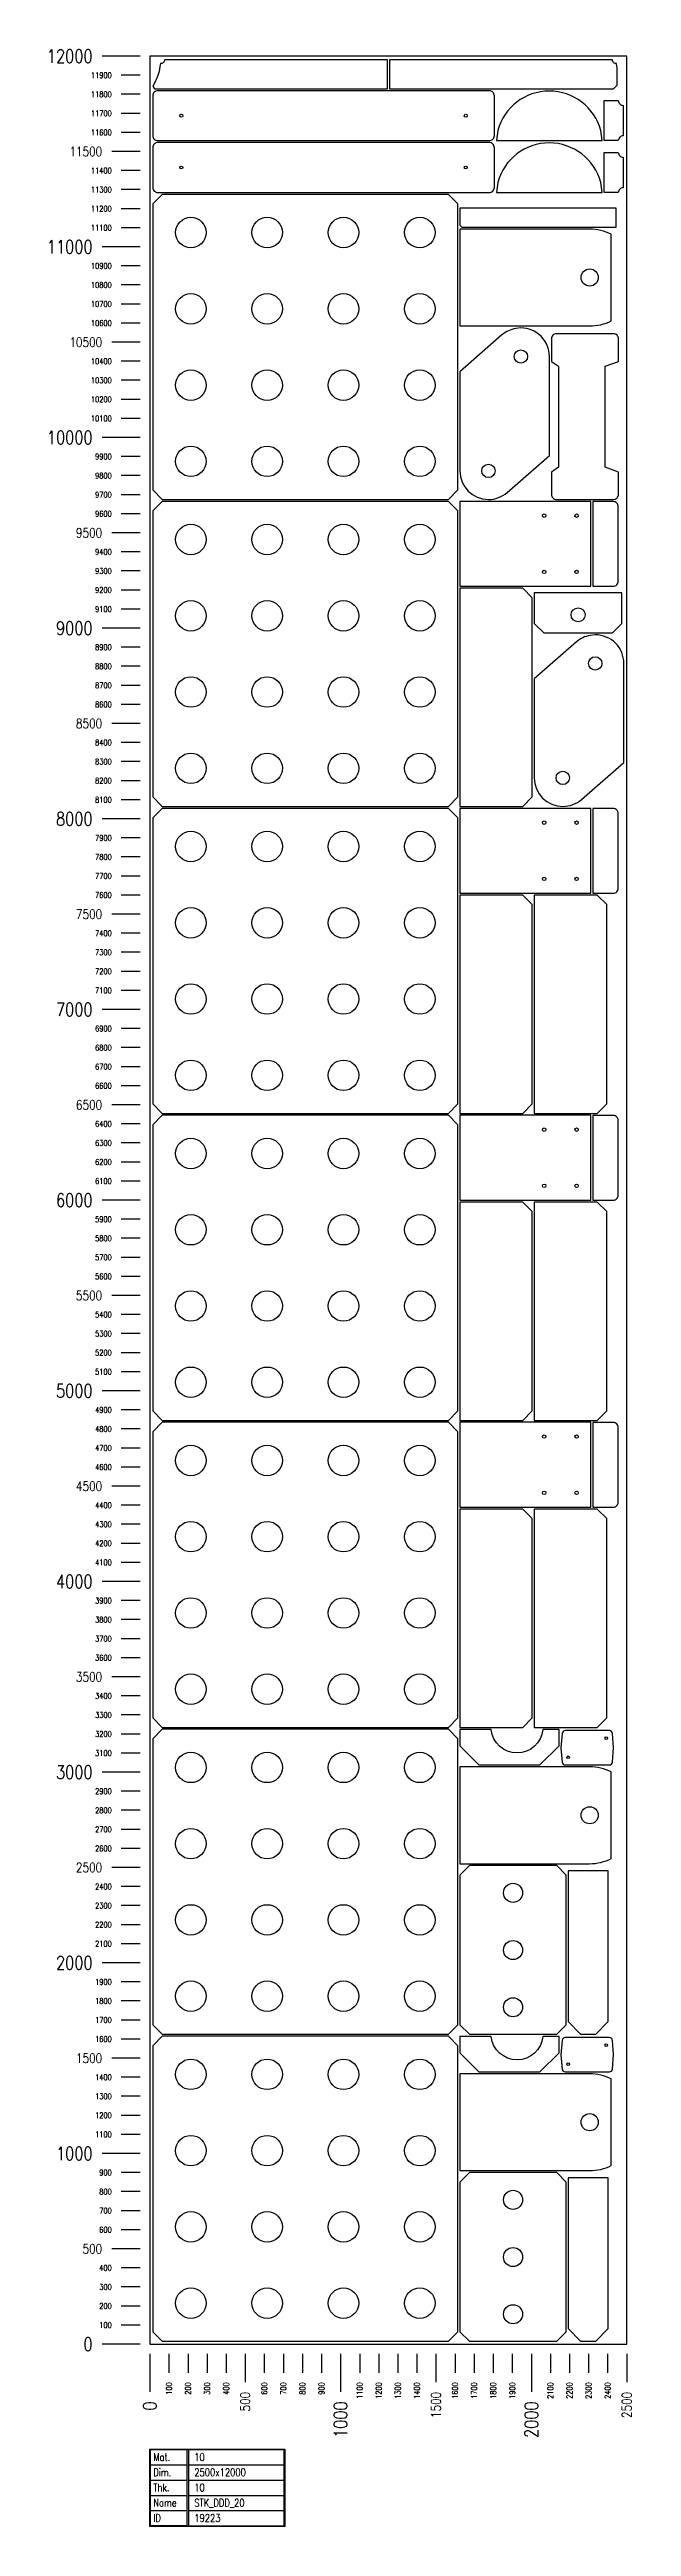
# Model space of a CAD drawing. Header units: millimetres. Extents: x 28039 to 145264, y 9873 to 40131.
# Drawn here: x 142213 to 145264, y 27140 to 40131 of the extents above; entities that cross this region are included whole.
import ezdxf
from ezdxf.enums import TextEntityAlignment as Align

# ---------------------------------------------------------------- set-up
doc = ezdxf.new("R2010")
doc.units = ezdxf.units.MM
doc.layers.add('TEXT', color=7, linetype='Continuous')
doc.styles.add('EasyCutStyle', font='romans.shx', dxfattribs={"width": 0.8})

# ---------------------------------------------------------------- blocks, each defined once
blk = doc.blocks.new('LogoSheet_19223')
at = {"color": 1}
for p, q in [((-50, 12000), (-250, 12000)), ((-50, 11000), (-250, 11000)), ((-50, 10000), (-250, 10000)), ((-50, 9000), (-250, 9000)), ((-50, 8000), (-250, 8000)), ((-50, 7000), (-250, 7000)), ((-50, 6000), (-250, 6000)), ((-50, 5000), (-250, 5000)), ((-50, 4000), (-250, 4000)), ((-50, 3000), (-250, 3000)), ((-50, 2000), (-250, 2000)), ((-50, 1000), (-250, 1000)), ((-50, 0), (-250, 0)), ((0, -50), (0, -250)), ((1000, -50), (1000, -250)), ((2000, -50), (2000, -250)), ((203, -553), (705, -553)), ((203, -633), (705, -633)), ((203, -713), (705, -713)), ((203, -793), (705, -793)), ((203, -873), (705, -873))]:
    blk.add_line(p, q, dxfattribs=at)
at = {"color": 2}
for p, q in [((-50, 11900), (-150, 11900)), ((-50, 11800), (-150, 11800)), ((-50, 11700), (-150, 11700)), ((-50, 11600), (-150, 11600)), ((-50, 11400), (-150, 11400)), ((-50, 11300), (-150, 11300)), ((-50, 11200), (-150, 11200)), ((-50, 11100), (-150, 11100)), ((-50, 10900), (-150, 10900)), ((-50, 10800), (-150, 10800)), ((-50, 10700), (-150, 10700)), ((-50, 10600), (-150, 10600)), ((-50, 10400), (-150, 10400)), ((-50, 10300), (-150, 10300)), ((-50, 10200), (-150, 10200)), ((-50, 10100), (-150, 10100)), ((-50, 9900), (-150, 9900)), ((-50, 9800), (-150, 9800)), ((-50, 9700), (-150, 9700)), ((-50, 9600), (-150, 9600)), ((-50, 9400), (-150, 9400)), ((-50, 9300), (-150, 9300)), ((-50, 9200), (-150, 9200)), ((-50, 9100), (-150, 9100)), ((-50, 8900), (-150, 8900)), ((-50, 8800), (-150, 8800)), ((-50, 8700), (-150, 8700)), ((-50, 8600), (-150, 8600)), ((-50, 8400), (-150, 8400)), ((-50, 8300), (-150, 8300)), ((-50, 8200), (-150, 8200)), ((-50, 8100), (-150, 8100)), ((-50, 7900), (-150, 7900)), ((-50, 7800), (-150, 7800)), ((-50, 7700), (-150, 7700)), ((-50, 7600), (-150, 7600)), ((-50, 7400), (-150, 7400)), ((-50, 7300), (-150, 7300)), ((-50, 7200), (-150, 7200)), ((-50, 7100), (-150, 7100)), ((-50, 6900), (-150, 6900)), ((-50, 6800), (-150, 6800)), ((-50, 6700), (-150, 6700)), ((-50, 6600), (-150, 6600)), ((-50, 6400), (-150, 6400)), ((-50, 6300), (-150, 6300)), ((-50, 6200), (-150, 6200)), ((-50, 6100), (-150, 6100)), ((-50, 5900), (-150, 5900)), ((-50, 5800), (-150, 5800)), ((-50, 5700), (-150, 5700)), ((-50, 5600), (-150, 5600)), ((-50, 5400), (-150, 5400)), ((-50, 5300), (-150, 5300)), ((-50, 5200), (-150, 5200)), ((-50, 5100), (-150, 5100)), ((-50, 4900), (-150, 4900)), ((-50, 4800), (-150, 4800)), ((-50, 4700), (-150, 4700)), ((-50, 4600), (-150, 4600)), ((-50, 4400), (-150, 4400)), ((-50, 4300), (-150, 4300)), ((-50, 4200), (-150, 4200)), ((-50, 4100), (-150, 4100)), ((-50, 3900), (-150, 3900)), ((-50, 3800), (-150, 3800)), ((-50, 3700), (-150, 3700)), ((-50, 3600), (-150, 3600)), ((-50, 3400), (-150, 3400)), ((-50, 3300), (-150, 3300)), ((-50, 3200), (-150, 3200)), ((-50, 3100), (-150, 3100)), ((-50, 2900), (-150, 2900)), ((-50, 2800), (-150, 2800)), ((-50, 2700), (-150, 2700)), ((-50, 2600), (-150, 2600)), ((-50, 2400), (-150, 2400)), ((-50, 2300), (-150, 2300)), ((-50, 2200), (-150, 2200)), ((-50, 2100), (-150, 2100)), ((-50, 1900), (-150, 1900)), ((-50, 1800), (-150, 1800)), ((-50, 1700), (-150, 1700)), ((-50, 1600), (-150, 1600)), ((-50, 1400), (-150, 1400)), ((-50, 1300), (-150, 1300)), ((-50, 1200), (-150, 1200)), ((-50, 1100), (-150, 1100)), ((-50, 900), (-150, 900)), ((-50, 800), (-150, 800)), ((-50, 700), (-150, 700)), ((-50, 600), (-150, 600)), ((-50, 400), (-150, 400)), ((-50, 300), (-150, 300)), ((-50, 200), (-150, 200)), ((-50, 100), (-150, 100)), ((100, -50), (100, -150)), ((200, -50), (200, -150)), ((300, -50), (300, -150)), ((400, -50), (400, -150)), ((600, -50), (600, -150)), ((700, -50), (700, -150)), ((800, -50), (800, -150)), ((900, -50), (900, -150)), ((1100, -50), (1100, -150)), ((1200, -50), (1200, -150)), ((1300, -50), (1300, -150)), ((1400, -50), (1400, -150)), ((1600, -50), (1600, -150)), ((1700, -50), (1700, -150)), ((1800, -50), (1800, -150)), ((1900, -50), (1900, -150)), ((2100, -50), (2100, -150)), ((2200, -50), (2200, -150)), ((2300, -50), (2300, -150)), ((2400, -50), (2400, -150))]:
    blk.add_line(p, q, dxfattribs=at)
at = {"color": 7}
for p, q in [((-50, 11500), (-200, 11500)), ((-50, 10500), (-200, 10500)), ((-50, 9500), (-200, 9500)), ((-50, 8500), (-200, 8500)), ((-50, 7500), (-200, 7500)), ((-50, 6500), (-200, 6500)), ((-50, 5500), (-200, 5500)), ((-50, 4500), (-200, 4500)), ((-50, 3500), (-200, 3500)), ((-50, 2500), (-200, 2500)), ((-50, 1500), (-200, 1500)), ((-50, 500), (-200, 500)), ((500, -50), (500, -200)), ((1500, -50), (1500, -200)), ((2500, -50), (2500, -200))]:
    blk.add_line(p, q, dxfattribs=at)
at = {"color": 5}
for p, q in [((3, -553), (193, -553)), ((3, -633), (193, -633)), ((3, -713), (193, -713)), ((3, -793), (193, -793)), ((3, -873), (193, -873))]:
    blk.add_line(p, q, dxfattribs=at)
blk.add_line((193, -633), (193, -953))
blk.add_lwpolyline([(0, -550), (708, -550), (708, -956), (0, -956)], close=True)
blk.add_lwpolyline([(3, -553), (193, -553), (193, -953), (3, -953)], close=True, dxfattribs=at)
at = {"color": 1}
blk.add_lwpolyline([(705, -553), (203, -553), (203, -953), (705, -953)], close=True, dxfattribs=at)
at = {"color": 7, "style": 'EasyCutStyle', "width": 0.8}
for s, height, p in [('12000', 70, (-300, 12000)), ('11900', 30, (-200, 11900)), ('11800', 30, (-200, 11800)), ('11700', 30, (-200, 11700)), ('11600', 30, (-200, 11600)), ('11500', 50, (-250, 11500)), ('11400', 30, (-200, 11400)), ('11300', 30, (-200, 11300)), ('11200', 30, (-200, 11200)), ('11100', 30, (-200, 11100)), ('11000', 70, (-300, 11000)), ('10900', 30, (-200, 10900)), ('10800', 30, (-200, 10800)), ('10700', 30, (-200, 10700)), ('10500', 50, (-250, 10500)), ('10600', 30, (-200, 10600)), ('10400', 30, (-200, 10400)), ('10300', 30, (-200, 10300)), ('10200', 30, (-200, 10200)), ('10000', 70, (-300, 10000)), ('10100', 30, (-200, 10100)), ('9900', 30, (-200, 9900)), ('9800', 30, (-200, 9800)), ('9700', 30, (-200, 9700)), ('9600', 30, (-200, 9600)), ('9500', 50, (-250, 9500)), ('9400', 30, (-200, 9400)), ('9300', 30, (-200, 9300)), ('9200', 30, (-200, 9200)), ('9100', 30, (-200, 9100)), ('9000', 70, (-300, 9000)), ('8900', 30, (-200, 8900)), ('8800', 30, (-200, 8800)), ('8700', 30, (-200, 8700)), ('8600', 30, (-200, 8600)), ('8500', 50, (-250, 8500)), ('8400', 30, (-200, 8400)), ('8300', 30, (-200, 8300)), ('8200', 30, (-200, 8200)), ('8100', 30, (-200, 8100)), ('8000', 70, (-300, 8000)), ('7900', 30, (-200, 7900)), ('7800', 30, (-200, 7800)), ('7700', 30, (-200, 7700)), ('7600', 30, (-200, 7600)), ('7500', 50, (-250, 7500)), ('7400', 30, (-200, 7400)), ('7300', 30, (-200, 7300)), ('7200', 30, (-200, 7200)), ('7000', 70, (-300, 7000)), ('7100', 30, (-200, 7100)), ('6900', 30, (-200, 6900)), ('6800', 30, (-200, 6800)), ('6700', 30, (-200, 6700)), ('6500', 50, (-250, 6500)), ('6600', 30, (-200, 6600)), ('6400', 30, (-200, 6400)), ('6300', 30, (-200, 6300)), ('6200', 30, (-200, 6200)), ('6100', 30, (-200, 6100)), ('6000', 70, (-300, 6000)), ('5900', 30, (-200, 5900)), ('5800', 30, (-200, 5800)), ('5700', 30, (-200, 5700)), ('5600', 30, (-200, 5600)), ('5500', 50, (-250, 5500)), ('5400', 30, (-200, 5400)), ('5300', 30, (-200, 5300)), ('5200', 30, (-200, 5200)), ('5100', 30, (-200, 5100)), ('5000', 70, (-300, 5000)), ('4900', 30, (-200, 4900)), ('4800', 30, (-200, 4800)), ('4700', 30, (-200, 4700)), ('4600', 30, (-200, 4600)), ('4500', 50, (-250, 4500)), ('4400', 30, (-200, 4400)), ('4300', 30, (-200, 4300)), ('4200', 30, (-200, 4200)), ('4000', 70, (-300, 4000)), ('4100', 30, (-200, 4100)), ('3900', 30, (-200, 3900)), ('3800', 30, (-200, 3800)), ('3700', 30, (-200, 3700)), ('3500', 50, (-250, 3500)), ('3600', 30, (-200, 3600)), ('3400', 30, (-200, 3400)), ('3300', 30, (-200, 3300)), ('3200', 30, (-200, 3200)), ('3000', 70, (-300, 3000)), ('3100', 30, (-200, 3100)), ('2900', 30, (-200, 2900)), ('2800', 30, (-200, 2800)), ('2700', 30, (-200, 2700)), ('2600', 30, (-200, 2600)), ('2500', 50, (-250, 2500)), ('2400', 30, (-200, 2400)), ('2300', 30, (-200, 2300)), ('2200', 30, (-200, 2200)), ('2100', 30, (-200, 2100)), ('2000', 70, (-300, 2000)), ('1900', 30, (-200, 1900)), ('1800', 30, (-200, 1800)), ('1700', 30, (-200, 1700)), ('1600', 30, (-200, 1600)), ('1500', 50, (-250, 1500)), ('1400', 30, (-200, 1400)), ('1300', 30, (-200, 1300)), ('1200', 30, (-200, 1200)), ('1100', 30, (-200, 1100)), ('1000', 70, (-300, 1000)), ('900', 30, (-200, 900)), ('800', 30, (-200, 800)), ('700', 30, (-200, 700)), ('500', 50, (-250, 500)), ('600', 30, (-200, 600)), ('400', 30, (-200, 400)), ('300', 30, (-200, 300)), ('200', 30, (-200, 200)), ('0', 70, (-300, 0)), ('100', 30, (-200, 100))]:
    blk.add_text(s, height=height, dxfattribs=at).set_placement(p, align=Align.MIDDLE_RIGHT)
for s, height, p in [('100', 30, (100, -200)), ('200', 30, (200, -200)), ('300', 30, (300, -200)), ('400', 30, (400, -200)), ('500', 50, (500, -250)), ('600', 30, (600, -200)), ('700', 30, (700, -200)), ('800', 30, (800, -200)), ('900', 30, (900, -200)), ('1100', 30, (1100, -200)), ('1200', 30, (1200, -200)), ('1300', 30, (1300, -200)), ('1400', 30, (1400, -200)), ('1500', 50, (1500, -250)), ('1600', 30, (1600, -200)), ('1700', 30, (1700, -200)), ('1800', 30, (1800, -200)), ('1900', 30, (1900, -200)), ('2100', 30, (2100, -200)), ('2200', 30, (2200, -200)), ('2300', 30, (2300, -200)), ('2400', 30, (2400, -200)), ('2500', 50, (2500, -250)), ('0', 70, (0, -300)), ('1000', 70, (1000, -300)), ('2000', 70, (2000, -300))]:
    blk.add_text(s, height=height, rotation=90, dxfattribs=at).set_placement(p, align=Align.MIDDLE_RIGHT)
at = {"style": 'EasyCutStyle', "width": 0.8}
for tag, p in [('MATERIAL_SHEET', (233, -612)), ('THICKNESS_SHEET', (233, -772)), ('DIMENSION_SHEET', (233, -692)), ('NAME_SHEET', (233, -852)), ('ID_SHEET', (233, -932))]:
    blk.add_attdef(tag, p, '', height=40, dxfattribs=at)
at = {"layer": 'TEXT', "color": 251, "style": 'EasyCutStyle', "width": 0.8}
for s, p in [('Mat.', (18, -612)), ('Thk.', (18, -772)), ('Dim.', (18, -692)), ('Name', (18, -852)), ('ID', (18, -932))]:
    blk.add_text(s, height=40, dxfattribs=at).set_placement(p)

msp = doc.modelspace()

# ---------------------------------------------------------------- linework, layer by layer
at = {"color": 34, "true_color": 0x945a17}
msp.add_lwpolyline([(142739, 28096), (145239, 28096), (145239, 40096), (142739, 40096)], close=True, dxfattribs=at)
at = {"color": 2, "elevation": 0}
for points in [[(142794, 40057, -0.113956), (142754, 39938), (142763, 39925), (143985, 39925), (143985, 40077), (142816, 40077, -0.434245)], [(143995, 39925), (145170, 39925), (145189, 39944), (145189, 40036), (145186, 40054), (145186, 40057, -0.436964), (145164, 40077), (143995, 40077)], [(142754, 39680, 0.414214), (142781, 39653), (144518, 39653, 0.414214), (144545, 39680), (144545, 39888, 0.414214), (144518, 39915), (142781, 39915, 0.414214), (142754, 39888)], [(144556, 39653), (145110, 39653), (145103, 39706, 0.767118), (144563, 39706)], [(142754, 39408, 0.414214), (142781, 39381), (144518, 39381, 0.414214), (144545, 39408), (144545, 39616, 0.414214), (144518, 39643), (142781, 39643, 0.414214), (142754, 39616)], [(144556, 39381), (145110, 39381), (145103, 39434, 0.767118), (144563, 39434)], [(144364, 38681), (145044, 38681, 0.116362), (145158, 38708), (145158, 39162, 0.116889), (145044, 39189), (144364, 39189)], [(144514, 37771, 0.181195), (144612, 37808), (144834, 38001), (144834, 38521, 0.414214), (144684, 38671), (144657, 38668, 0.135245), (144585, 38634), (144364, 38441), (144364, 37921, 0.414155)], [(145169, 37771, 0.414214), (145196, 37798), (145196, 37915), (145126, 37940), (145126, 38470), (145196, 38495), (145196, 38613, 0.414214), (145169, 38640), (144871, 38640, 0.414214), (144844, 38613), (144844, 38495), (144881, 38470), (144881, 37940), (144844, 37915), (144844, 37798, 0.414214), (144871, 37771)], [(145168, 37316, 0.414214), (145195, 37343), (145195, 37733, 0.414214), (145168, 37760), (145062, 37760), (145062, 37316)], [(144904, 36161, 0.181195), (145002, 36198), (145224, 36391), (145224, 36911, 0.414214), (145074, 37061), (145047, 37058, 0.135245), (144975, 37024), (144754, 36831), (144754, 36311, 0.414155)], [(145168, 35706, 0.414214), (145195, 35733), (145195, 36123, 0.414214), (145168, 36150), (145062, 36150), (145062, 35706)], [(145168, 34096, 0.414214), (145195, 34123), (145195, 34513, 0.414214), (145168, 34540), (145062, 34540), (145062, 34096)], [(145168, 32486, 0.414214), (145195, 32513), (145195, 32903, 0.414214), (145168, 32930), (145062, 32930), (145062, 32486)], [(144364, 31234), (144464, 31134), (144784, 31134), (144884, 31234), (144884, 31319), (144800, 31319, -0.896116), (144528, 31319), (144364, 31319)], [(145164, 31149), (145170, 31225), (145164, 31299, 0.39097), (145148, 31314), (144916, 31314, 0.39097), (144900, 31299), (144894, 31224), (144900, 31149, 0.39097), (144916, 31134), (145148, 31134, 0.39097)], [(144364, 30616), (145044, 30616, 0.116362), (145158, 30643), (145158, 31097, 0.116889), (145044, 31124), (144364, 31124)], [(144364, 29624), (144464, 29524), (144784, 29524), (144884, 29624), (144884, 29709), (144800, 29709, -0.896116), (144528, 29709), (144364, 29709)], [(145164, 29539), (145170, 29615), (145164, 29689, 0.39097), (145148, 29704), (144916, 29704, 0.39097), (144900, 29689), (144894, 29614), (144900, 29539, 0.39097), (144916, 29524), (145148, 29524, 0.39097)], [(144364, 29006), (145044, 29006, 0.116362), (145158, 29033), (145158, 29487, 0.116889), (145044, 29514), (144364, 29514)]]:
    msp.add_lwpolyline(points, format="xyb", close=True, dxfattribs=at)
at = {"color": 1, "elevation": 0}
for points in [[(145195, 39653), (145120, 39653), (145120, 39863), (145195, 39863, 0.414214), (145220, 39838), (145220, 39678, 0.414214)], [(145195, 39381), (145120, 39381), (145120, 39591), (145195, 39591, 0.414214), (145220, 39566), (145220, 39406, 0.414214)]]:
    msp.add_lwpolyline(points, format="xyb", close=True, dxfattribs=at)
at = {"color": 2}
for points in [[(144304, 37771), (144354, 37821), (144354, 39321), (144304, 39371), (142804, 39371), (142754, 39321), (142754, 37821), (142804, 37771)], [(144364, 39209), (144374, 39199), (145184, 39199), (145184, 39299), (144364, 39299)], [(144304, 36161), (144354, 36211), (144354, 37711), (144304, 37761), (142804, 37761), (142754, 37711), (142754, 36211), (142804, 36161)], [(144364, 37316), (145051, 37316), (145051, 37761), (144364, 37761)], [(144364, 36161), (144694, 36161), (144744, 36211), (144744, 37256), (144694, 37306), (144364, 37306)], [(144754, 37121), (144804, 37071), (145164, 37071), (145214, 37121), (145214, 37281), (144754, 37281)], [(144304, 34551), (144354, 34601), (144354, 36101), (144304, 36151), (142804, 36151), (142754, 36101), (142754, 34601), (142804, 34551)], [(144364, 35706), (145051, 35706), (145051, 36151), (144364, 36151)], [(144364, 34551), (144694, 34551), (144744, 34601), (144744, 35646), (144694, 35696), (144364, 35696)], [(144754, 34551), (145084, 34551), (145134, 34601), (145134, 35646), (145084, 35696), (144754, 35696)], [(144304, 32941), (144354, 32991), (144354, 34491), (144304, 34541), (142804, 34541), (142754, 34491), (142754, 32991), (142804, 32941)], [(144364, 34096), (145051, 34096), (145051, 34541), (144364, 34541)], [(144364, 32941), (144694, 32941), (144744, 32991), (144744, 34036), (144694, 34086), (144364, 34086)], [(144754, 32941), (145084, 32941), (145134, 32991), (145134, 34036), (145084, 34086), (144754, 34086)], [(144304, 31331), (144354, 31381), (144354, 32881), (144304, 32931), (142804, 32931), (142754, 32881), (142754, 31381), (142804, 31331)], [(144364, 32486), (145051, 32486), (145051, 32931), (144364, 32931)], [(144364, 31331), (144694, 31331), (144744, 31381), (144744, 32426), (144694, 32476), (144364, 32476)], [(144754, 31331), (145084, 31331), (145134, 31381), (145134, 32426), (145084, 32476), (144754, 32476)], [(144304, 29721), (144354, 29771), (144354, 31271), (144304, 31321), (142804, 31321), (142754, 31271), (142754, 29771), (142804, 29721)], [(144872, 29721), (144922, 29771), (144922, 30556), (144872, 30606), (144414, 30606), (144364, 30556), (144364, 29771), (144414, 29721)], [(145077, 29721), (145142, 29789), (145142, 30579), (144932, 30579), (144932, 29789), (144997, 29721)], [(144304, 28111), (144354, 28161), (144354, 29661), (144304, 29711), (142804, 29711), (142754, 29661), (142754, 28161), (142804, 28111)], [(144872, 28111), (144922, 28161), (144922, 28946), (144872, 28996), (144414, 28996), (144364, 28946), (144364, 28161), (144414, 28111)], [(145077, 28111), (145142, 28179), (145142, 28969), (144932, 28969), (144932, 28179), (144997, 28111)]]:
    msp.add_lwpolyline(points, close=True, dxfattribs=at)
at = {"color": 4}
for centre, radius in [((142904, 39784, 0), 7.5), ((144395, 39784, 0), 7.5), ((142904, 39512, 0), 7.5), ((144395, 39512, 0), 7.5), ((142954, 39171), 80), ((143354, 39171), 80), ((143754, 39171), 80), ((144154, 39171), 80), ((145045, 38935, 0), 45), ((142954, 38771), 80), ((143354, 38771), 80), ((143754, 38771), 80), ((144154, 38771), 80), ((144684, 38521, 0), 35), ((142954, 38371), 80), ((143354, 38371), 80), ((143754, 38371), 80), ((144154, 38371), 80), ((142954, 37971), 80), ((143354, 37971), 80), ((143754, 37971), 80), ((144154, 37971), 80), ((144514, 37921, 0), 35), ((144806, 37686), 9), ((144806, 37686), 9), ((144976, 37686), 9), ((144976, 37686), 9), ((142954, 37561), 80), ((143354, 37561), 80), ((143754, 37561), 80), ((144154, 37561), 80), ((144806, 37391), 9), ((144806, 37391), 9), ((144976, 37391), 9), ((144976, 37391), 9), ((142954, 37161), 80), ((143354, 37161), 80), ((143754, 37161), 80), ((144154, 37161), 80), ((144984, 37166), 36.9), ((145074, 36911, 0), 35), ((142954, 36761), 80), ((143354, 36761), 80), ((143754, 36761), 80), ((144154, 36761), 80), ((142954, 36361), 80), ((143354, 36361), 80), ((143754, 36361), 80), ((144154, 36361), 80), ((144904, 36311, 0), 35), ((142954, 35951), 80), ((143354, 35951), 80), ((143754, 35951), 80), ((144154, 35951), 80), ((144806, 36076), 9), ((144806, 36076), 9), ((144976, 36076), 9), ((144976, 36076), 9), ((144806, 35781), 9), ((144806, 35781), 9), ((144976, 35781), 9), ((144976, 35781), 9), ((142954, 35551), 80), ((143354, 35551), 80), ((143754, 35551), 80), ((144154, 35551), 80), ((142954, 35151), 80), ((143354, 35151), 80), ((143754, 35151), 80), ((144154, 35151), 80), ((142954, 34751), 80), ((143354, 34751), 80), ((143754, 34751), 80), ((144154, 34751), 80), ((144806, 34466), 9), ((144806, 34466), 9), ((144976, 34466), 9), ((144976, 34466), 9), ((142954, 34341), 80), ((143354, 34341), 80), ((143754, 34341), 80), ((144154, 34341), 80), ((144806, 34171), 9), ((144806, 34171), 9), ((144976, 34171), 9), ((144976, 34171), 9), ((142954, 33941), 80), ((143354, 33941), 80), ((143754, 33941), 80), ((144154, 33941), 80), ((142954, 33541), 80), ((143354, 33541), 80), ((143754, 33541), 80), ((144154, 33541), 80), ((142954, 33141), 80), ((143354, 33141), 80), ((143754, 33141), 80), ((144154, 33141), 80), ((142954, 32731), 80), ((143354, 32731), 80), ((143754, 32731), 80), ((144154, 32731), 80), ((144806, 32856), 9), ((144806, 32856), 9), ((144976, 32856), 9), ((144976, 32856), 9), ((144806, 32561), 9), ((144806, 32561), 9), ((144976, 32561), 9), ((144976, 32561), 9), ((142954, 32331), 80), ((143354, 32331), 80), ((143754, 32331), 80), ((144154, 32331), 80), ((142954, 31931), 80), ((143354, 31931), 80), ((143754, 31931), 80), ((144154, 31931), 80), ((142954, 31531), 80), ((143354, 31531), 80), ((143754, 31531), 80), ((144154, 31531), 80), ((142954, 31121), 80), ((143354, 31121), 80), ((143754, 31121), 80), ((144154, 31121), 80), ((144932, 31174, 0), 7), ((145132, 31274, 0), 7), ((142954, 30721), 80), ((143354, 30721), 80), ((143754, 30721), 80), ((144154, 30721), 80), ((145045, 30870, 0), 45), ((142954, 30321), 80), ((143354, 30321), 80), ((143754, 30321), 80), ((144154, 30321), 80), ((144643, 30463), 50), ((144643, 30163), 50), ((142954, 29921), 80), ((143354, 29921), 80), ((143754, 29921), 80), ((144154, 29921), 80), ((144643, 29863), 50), ((145132, 29664, 0), 7), ((142954, 29511), 80), ((143354, 29511), 80), ((143754, 29511), 80), ((144154, 29511), 80), ((144932, 29564, 0), 7), ((145045, 29260, 0), 45), ((142954, 29111), 80), ((143354, 29111), 80), ((143754, 29111), 80), ((144154, 29111), 80), ((144643, 28853), 50), ((142954, 28711), 80), ((143354, 28711), 80), ((143754, 28711), 80), ((144154, 28711), 80), ((144643, 28553), 50), ((142954, 28311), 80), ((143354, 28311), 80), ((143754, 28311), 80), ((144154, 28311), 80), ((144643, 28253), 50)]:
    msp.add_circle(centre, radius, dxfattribs=at)

# ---------------------------------------------------------------- block references
msp.add_blockref('LogoSheet_19223', (142739, 28096)).add_auto_attribs({'DIMENSION_SHEET': '2500x12000', 'THICKNESS_SHEET': '10', 'NAME_SHEET': 'STK_DDD_20', 'ID_SHEET': '19223', 'MATERIAL_SHEET': '10'})

doc.saveas('drawing.dxf')
